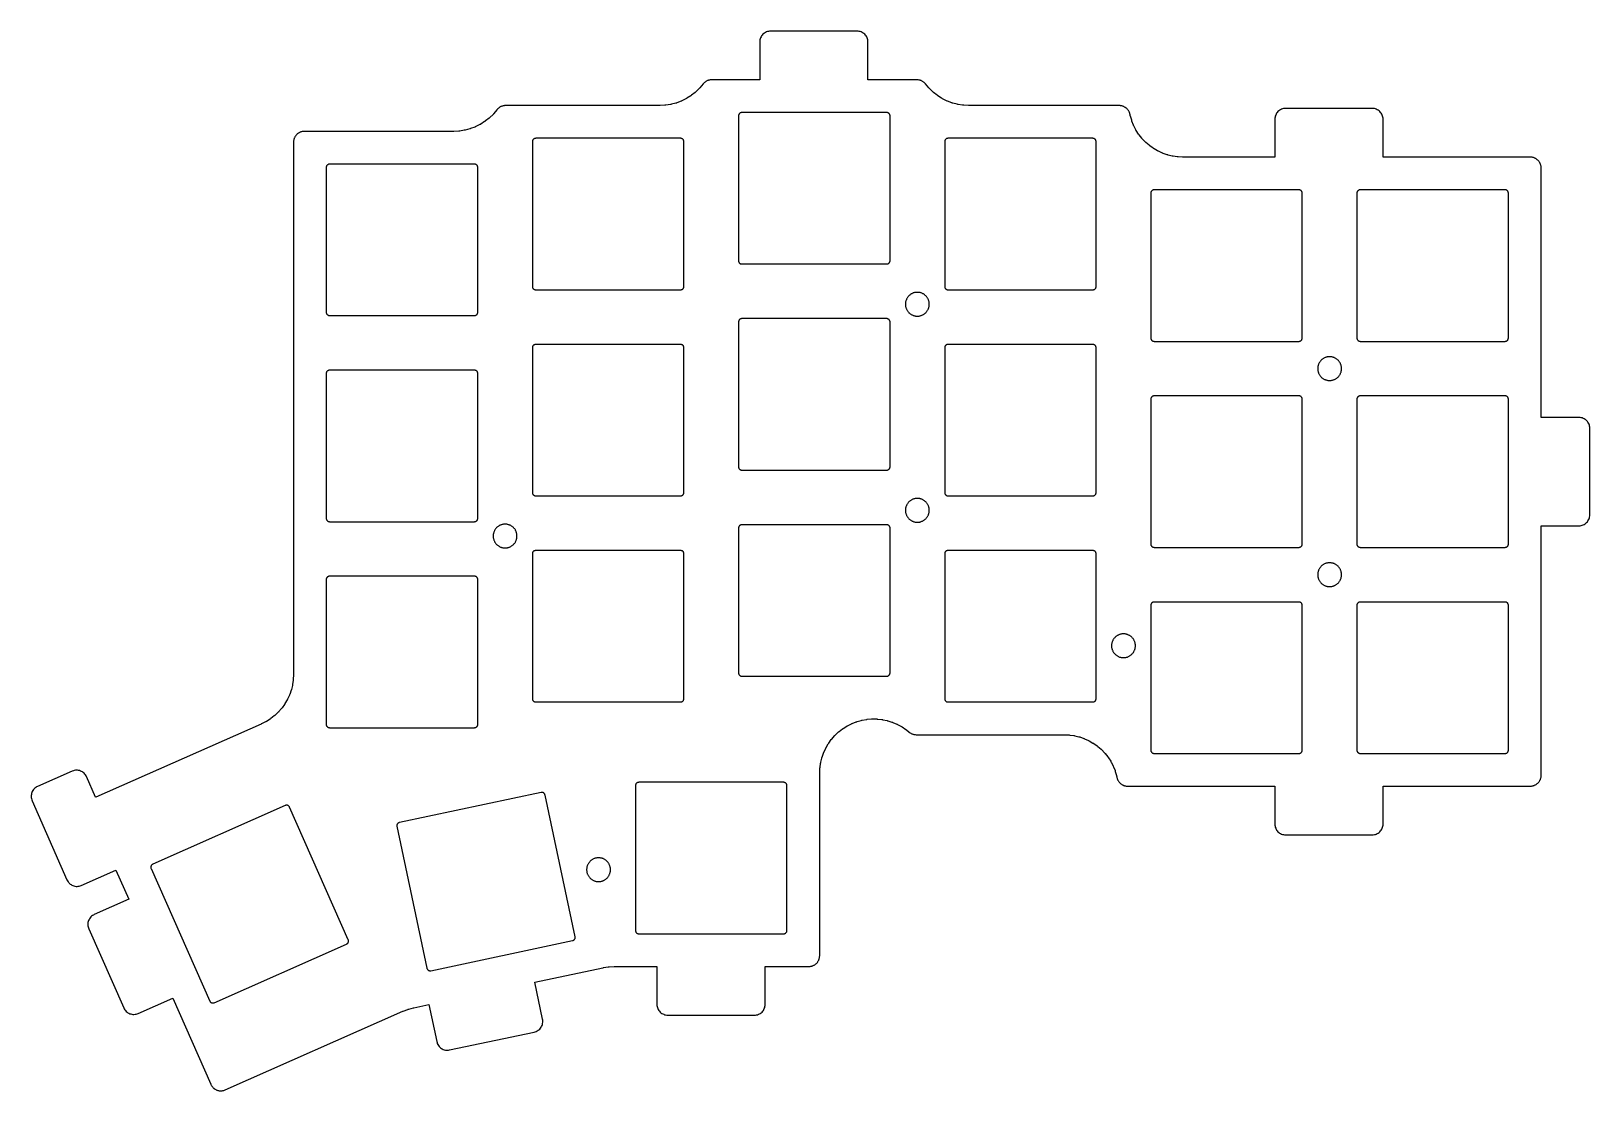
# Model space of a CAD drawing. Header units: millimetres. Extents: x 149 to 293, y -129 to -31.
import ezdxf

# ---------------------------------------------------------------- set-up
doc = ezdxf.new("R2010")
doc.units = ezdxf.units.MM
for name, color, linetype in [('OUTLINE', 1, 'Continuous'), ('STANDOFFS', 3, 'Continuous'), ('SWITCHES', 2, 'Continuous')]:
    doc.layers.add(name, color=color, linetype=linetype)

msp = doc.modelspace()

# ---------------------------------------------------------------- linework, layer by layer
at = {"layer": 'OUTLINE'}
msp.add_lwpolyline([(217.2, -31.21), (217.11, -31.23), (217.02, -31.26), (216.93, -31.31), (216.84, -31.36), (216.77, -31.41), (216.69, -31.48), (216.63, -31.55), (216.57, -31.63), (216.52, -31.72), (216.48, -31.8), (216.44, -31.9), (216.42, -31.99), (216.4, -32.09), (216.4, -32.19), (216.4, -35.69), (211.95, -35.69), (211.93, -35.69), (211.86, -35.69), (211.82, -35.7), (211.76, -35.71), (211.72, -35.71), (211.66, -35.73), (211.62, -35.74), (211.56, -35.76), (211.52, -35.78), (211.47, -35.81), (211.43, -35.83), (211.38, -35.86), (211.35, -35.89), (211.3, -35.92), (211.27, -35.95), (211.22, -35.99), (211.2, -36.02), (211.16, -36.07), (210.86, -36.43), (210.83, -36.46), (210.83, -36.47), (210.8, -36.5), (210.5, -36.79), (210.47, -36.82), (210.46, -36.82), (210.43, -36.85), (210.1, -37.11), (210.06, -37.14), (210.05, -37.14), (210.02, -37.17), (209.66, -37.39), (209.63, -37.42), (209.62, -37.42), (209.58, -37.44), (209.21, -37.63), (209.17, -37.65), (209.16, -37.65), (209.12, -37.67), (208.72, -37.82), (208.69, -37.83), (208.68, -37.83), (208.64, -37.84), (208.23, -37.95), (208.19, -37.96), (208.18, -37.96), (208.14, -37.97), (207.72, -38.04), (207.68, -38.04), (207.67, -38.04), (207.63, -38.04), (207.18, -38.07), (207.16, -38.07), (207.16, -38.07), (207.14, -38.07), (192.9, -38.07), (192.88, -38.07), (192.81, -38.07), (192.77, -38.08), (192.71, -38.09), (192.67, -38.1), (192.61, -38.11), (192.57, -38.12), (192.51, -38.15), (192.47, -38.16), (192.42, -38.19), (192.38, -38.21), (192.33, -38.24), (192.3, -38.27), (192.25, -38.31), (192.22, -38.33), (192.17, -38.38), (192.15, -38.41), (192.11, -38.45), (191.81, -38.81), (191.78, -38.84), (191.78, -38.85), (191.75, -38.88), (191.45, -39.17), (191.42, -39.2), (191.41, -39.21), (191.38, -39.23), (191.05, -39.49), (191.01, -39.52), (191, -39.53), (190.97, -39.55), (190.61, -39.78), (190.58, -39.8), (190.57, -39.8), (190.53, -39.82), (190.16, -40.01), (190.12, -40.03), (190.11, -40.03), (190.07, -40.05), (189.67, -40.2), (189.64, -40.21), (189.63, -40.21), (189.59, -40.22), (189.18, -40.33), (189.14, -40.34), (189.13, -40.34), (189.09, -40.35), (188.67, -40.42), (188.63, -40.42), (188.62, -40.42), (188.58, -40.43), (188.13, -40.45), (188.11, -40.45), (188.11, -40.45), (188.09, -40.45), (174.32, -40.45), (174.3, -40.45), (174.23, -40.45), (174.2, -40.46), (174.14, -40.47), (174.1, -40.47), (174.04, -40.49), (174, -40.5), (173.95, -40.52), (173.91, -40.53), (173.86, -40.56), (173.82, -40.58), (173.77, -40.61), (173.74, -40.63), (173.69, -40.67), (173.66, -40.69), (173.62, -40.73), (173.59, -40.76), (173.55, -40.8), (173.53, -40.83), (173.49, -40.88), (173.47, -40.91), (173.44, -40.96), (173.42, -41), (173.4, -41.05), (173.38, -41.09), (173.36, -41.14), (173.35, -41.18), (173.34, -41.24), (173.33, -41.27), (173.32, -41.33), (173.32, -41.37), (173.31, -41.44), (173.31, -41.46), (173.31, -90.64), (173.31, -90.66), (173.31, -90.66), (173.31, -90.68), (173.29, -91.1), (173.29, -91.14), (173.29, -91.15), (173.28, -91.18), (173.23, -91.57), (173.22, -91.61), (173.22, -91.62), (173.21, -91.66), (173.12, -92.04), (173.11, -92.08), (173.1, -92.09), (173.09, -92.12), (172.96, -92.5), (172.95, -92.53), (172.94, -92.54), (172.93, -92.58), (172.76, -92.93), (172.75, -92.97), (172.74, -92.98), (172.72, -93.01), (172.52, -93.35), (172.5, -93.38), (172.5, -93.39), (172.48, -93.42), (172.25, -93.74), (172.22, -93.77), (172.22, -93.78), (172.19, -93.81), (171.93, -94.11), (171.91, -94.13), (171.9, -94.14), (171.87, -94.17), (171.59, -94.44), (171.56, -94.46), (171.55, -94.47), (171.52, -94.49), (171.21, -94.73), (171.18, -94.76), (171.17, -94.76), (171.14, -94.78), (170.8, -94.99), (170.77, -95.01), (170.76, -95.02), (170.73, -95.04), (170.36, -95.22), (170.34, -95.23), (170.33, -95.23), (170.32, -95.24), (155.03, -102.01), (155.02, -102.01), (154.18, -100.1), (154.14, -100.02), (154.09, -99.93), (154.03, -99.86), (153.96, -99.79), (153.88, -99.72), (153.8, -99.66), (153.72, -99.62), (153.63, -99.58), (153.54, -99.54), (153.44, -99.52), (153.34, -99.51), (153.25, -99.51), (153.15, -99.51), (153.05, -99.53), (152.96, -99.56), (152.86, -99.59), (149.66, -101), (149.57, -101.05), (149.49, -101.1), (149.41, -101.16), (149.34, -101.23), (149.28, -101.3), (149.22, -101.38), (149.17, -101.46), (149.13, -101.55), (149.1, -101.65), (149.08, -101.74), (149.07, -101.84), (149.06, -101.94), (149.07, -102.04), (149.09, -102.13), (149.11, -102.23), (149.15, -102.32), (152.37, -109.64), (152.41, -109.73), (152.47, -109.81), (152.53, -109.89), (152.59, -109.96), (152.67, -110.03), (152.75, -110.08), (152.83, -110.13), (152.92, -110.17), (153.02, -110.2), (153.11, -110.22), (153.21, -110.24), (153.31, -110.24), (153.4, -110.23), (153.5, -110.22), (153.6, -110.19), (153.69, -110.15), (156.89, -108.75), (156.9, -108.74), (158.09, -111.43), (154.89, -112.85), (154.81, -112.89), (154.72, -112.95), (154.65, -113.01), (154.57, -113.07), (154.51, -113.15), (154.45, -113.23), (154.41, -113.31), (154.37, -113.4), (154.33, -113.5), (154.31, -113.59), (154.3, -113.69), (154.3, -113.79), (154.31, -113.89), (154.32, -113.98), (154.35, -114.08), (154.38, -114.17), (157.62, -121.48), (157.67, -121.57), (157.72, -121.66), (157.78, -121.73), (157.85, -121.8), (157.92, -121.87), (158, -121.92), (158.09, -121.97), (158.18, -122.01), (158.27, -122.04), (158.37, -122.06), (158.46, -122.08), (158.56, -122.08), (158.66, -122.07), (158.76, -122.06), (158.85, -122.03), (158.94, -121.99), (162.14, -120.58), (162.14, -120.58), (165.67, -128.54), (165.68, -128.56), (165.71, -128.62), (165.73, -128.65), (165.76, -128.7), (165.78, -128.73), (165.82, -128.78), (165.84, -128.81), (165.88, -128.85), (165.91, -128.88), (165.95, -128.92), (165.99, -128.94), (166.03, -128.98), (166.07, -129), (166.12, -129.03), (166.15, -129.04), (166.21, -129.07), (166.24, -129.08), (166.3, -129.1), (166.34, -129.11), (166.39, -129.12), (166.43, -129.13), (166.49, -129.14), (166.53, -129.14), (166.59, -129.14), (166.63, -129.14), (166.69, -129.14), (166.73, -129.13), (166.78, -129.12), (166.82, -129.11), (166.88, -129.1), (166.92, -129.09), (166.98, -129.06), (167, -129.05), (183.4, -121.79), (183.42, -121.78), (183.43, -121.78), (183.45, -121.77), (183.87, -121.61), (183.91, -121.6), (183.92, -121.6), (183.96, -121.58), (184.39, -121.47), (184.41, -121.46), (184.42, -121.46), (184.44, -121.46), (185.82, -121.16), (186.54, -124.59), (186.57, -124.68), (186.6, -124.78), (186.64, -124.86), (186.7, -124.95), (186.76, -125.03), (186.82, -125.1), (186.9, -125.16), (186.98, -125.22), (187.06, -125.27), (187.15, -125.31), (187.24, -125.34), (187.34, -125.37), (187.43, -125.38), (187.53, -125.38), (187.63, -125.38), (187.73, -125.36), (195.55, -123.71), (195.65, -123.68), (195.74, -123.65), (195.83, -123.6), (195.91, -123.55), (195.99, -123.49), (196.06, -123.43), (196.13, -123.35), (196.19, -123.27), (196.24, -123.19), (196.28, -123.1), (196.31, -123.01), (196.33, -122.91), (196.34, -122.81), (196.35, -122.72), (196.34, -122.62), (196.33, -122.52), (195.6, -119.1), (201.91, -117.76), (201.93, -117.76), (201.93, -117.76), (201.95, -117.75), (202.4, -117.68), (202.44, -117.68), (202.45, -117.68), (202.49, -117.67), (202.94, -117.65), (202.96, -117.65), (202.97, -117.65), (202.99, -117.65), (206.9, -117.65), (206.9, -121.15), (206.9, -121.25), (206.92, -121.35), (206.94, -121.44), (206.98, -121.53), (207.02, -121.62), (207.07, -121.71), (207.13, -121.78), (207.19, -121.86), (207.27, -121.92), (207.34, -121.98), (207.43, -122.03), (207.52, -122.07), (207.61, -122.11), (207.7, -122.13), (207.8, -122.15), (207.9, -122.15), (215.9, -122.15), (216, -122.15), (216.1, -122.13), (216.19, -122.11), (216.28, -122.07), (216.37, -122.03), (216.46, -121.98), (216.53, -121.92), (216.61, -121.86), (216.67, -121.78), (216.73, -121.71), (216.78, -121.62), (216.82, -121.53), (216.86, -121.44), (216.88, -121.35), (216.9, -121.25), (216.9, -121.15), (216.9, -117.65), (220.93, -117.65), (220.95, -117.65), (221.02, -117.65), (221.05, -117.64), (221.11, -117.63), (221.15, -117.63), (221.21, -117.61), (221.25, -117.6), (221.3, -117.58), (221.34, -117.57), (221.39, -117.54), (221.43, -117.52), (221.48, -117.49), (221.51, -117.47), (221.56, -117.43), (221.59, -117.41), (221.63, -117.37), (221.66, -117.34), (221.7, -117.3), (221.72, -117.27), (221.76, -117.22), (221.78, -117.19), (221.81, -117.14), (221.83, -117.1), (221.85, -117.05), (221.87, -117.01), (221.89, -116.96), (221.9, -116.92), (221.91, -116.86), (221.92, -116.83), (221.93, -116.77), (221.93, -116.73), (221.94, -116.66), (221.94, -116.64), (221.94, -99.79), (221.94, -99.77), (221.94, -99.76), (221.94, -99.74), (221.96, -99.33), (221.96, -99.29), (221.96, -99.28), (221.97, -99.24), (222.02, -98.85), (222.03, -98.81), (222.03, -98.8), (222.04, -98.77), (222.13, -98.38), (222.14, -98.35), (222.15, -98.34), (222.16, -98.3), (222.29, -97.93), (222.3, -97.89), (222.31, -97.88), (222.32, -97.85), (222.49, -97.49), (222.5, -97.46), (222.51, -97.45), (222.53, -97.41), (222.72, -97.07), (222.74, -97.04), (222.75, -97.03), (222.77, -97), (223, -96.68), (223.03, -96.65), (223.03, -96.64), (223.06, -96.62), (223.32, -96.32), (223.34, -96.29), (223.35, -96.28), (223.38, -96.26), (223.66, -95.99), (223.69, -95.96), (223.7, -95.96), (223.73, -95.93), (224.04, -95.69), (224.07, -95.67), (224.08, -95.66), (224.11, -95.64), (224.45, -95.43), (224.48, -95.41), (224.49, -95.41), (224.52, -95.39), (224.87, -95.21), (224.91, -95.2), (224.92, -95.19), (224.95, -95.18), (225.32, -95.04), (225.36, -95.02), (225.36, -95.02), (225.4, -95.01), (225.78, -94.9), (225.82, -94.89), (225.83, -94.89), (225.86, -94.88), (226.25, -94.81), (226.29, -94.81), (226.3, -94.81), (226.34, -94.8), (226.73, -94.77), (226.77, -94.77), (226.78, -94.77), (226.82, -94.77), (227.21, -94.77), (227.25, -94.77), (227.26, -94.78), (227.3, -94.78), (227.69, -94.82), (227.73, -94.83), (227.74, -94.83), (227.77, -94.84), (228.16, -94.92), (228.2, -94.93), (228.21, -94.93), (228.24, -94.94), (228.62, -95.06), (228.66, -95.07), (228.66, -95.07), (228.7, -95.09), (229.06, -95.24), (229.1, -95.26), (229.11, -95.26), (229.14, -95.28), (229.49, -95.47), (229.52, -95.48), (229.53, -95.49), (229.56, -95.51), (229.89, -95.73), (229.92, -95.75), (229.93, -95.76), (229.96, -95.78), (230.21, -95.98), (230.22, -96), (230.28, -96.04), (230.31, -96.06), (230.36, -96.09), (230.39, -96.11), (230.45, -96.13), (230.48, -96.15), (230.54, -96.17), (230.58, -96.18), (230.63, -96.19), (230.67, -96.2), (230.73, -96.21), (230.77, -96.21), (230.84, -96.22), (230.86, -96.22), (244.5, -96.22), (244.52, -96.22), (244.53, -96.22), (244.55, -96.22), (244.96, -96.24), (244.99, -96.24), (245, -96.24), (245.04, -96.25), (245.43, -96.3), (245.46, -96.31), (245.47, -96.31), (245.51, -96.32), (245.89, -96.41), (245.93, -96.42), (245.94, -96.42), (245.97, -96.43), (246.34, -96.56), (246.38, -96.58), (246.38, -96.58), (246.42, -96.59), (246.77, -96.76), (246.81, -96.77), (246.82, -96.78), (246.85, -96.79), (247.19, -96.99), (247.22, -97.01), (247.23, -97.01), (247.26, -97.04), (247.58, -97.26), (247.61, -97.28), (247.62, -97.29), (247.64, -97.31), (247.94, -97.57), (247.97, -97.6), (247.97, -97.6), (248, -97.63), (248.27, -97.91), (248.3, -97.94), (248.3, -97.95), (248.33, -97.97), (248.57, -98.28), (248.59, -98.31), (248.6, -98.32), (248.62, -98.35), (248.83, -98.68), (248.85, -98.71), (248.85, -98.72), (248.87, -98.75), (249.05, -99.1), (249.07, -99.13), (249.07, -99.14), (249.09, -99.18), (249.23, -99.54), (249.24, -99.57), (249.25, -99.58), (249.26, -99.62), (249.37, -99.99), (249.38, -100.03), (249.38, -100.04), (249.39, -100.08), (249.41, -100.16), (249.41, -100.18), (249.43, -100.25), (249.44, -100.29), (249.46, -100.34), (249.47, -100.38), (249.5, -100.43), (249.52, -100.47), (249.55, -100.52), (249.57, -100.55), (249.6, -100.6), (249.63, -100.63), (249.67, -100.67), (249.7, -100.7), (249.74, -100.74), (249.77, -100.76), (249.82, -100.8), (249.85, -100.82), (249.9, -100.85), (249.94, -100.87), (249.99, -100.9), (250.02, -100.91), (250.08, -100.93), (250.12, -100.94), (250.18, -100.96), (250.21, -100.96), (250.27, -100.97), (250.31, -100.98), (250.38, -100.98), (250.4, -100.98), (264, -100.98), (264, -104.48), (264, -104.58), (264.02, -104.68), (264.04, -104.77), (264.08, -104.86), (264.12, -104.95), (264.17, -105.04), (264.23, -105.12), (264.29, -105.19), (264.37, -105.25), (264.44, -105.31), (264.53, -105.36), (264.62, -105.41), (264.71, -105.44), (264.8, -105.46), (264.9, -105.48), (265, -105.48), (273, -105.48), (273.1, -105.48), (273.2, -105.46), (273.29, -105.44), (273.38, -105.41), (273.47, -105.36), (273.56, -105.31), (273.63, -105.25), (273.71, -105.19), (273.77, -105.12), (273.83, -105.04), (273.88, -104.95), (273.92, -104.86), (273.96, -104.77), (273.98, -104.68), (274, -104.58), (274, -104.48), (274, -100.98), (287.6, -100.98), (287.62, -100.98), (287.69, -100.98), (287.73, -100.97), (287.79, -100.96), (287.83, -100.96), (287.88, -100.94), (287.92, -100.93), (287.98, -100.91), (288.01, -100.9), (288.07, -100.87), (288.1, -100.85), (288.15, -100.82), (288.18, -100.8), (288.23, -100.77), (288.26, -100.74), (288.31, -100.7), (288.33, -100.67), (288.37, -100.63), (288.4, -100.6), (288.43, -100.55), (288.45, -100.52), (288.48, -100.47), (288.5, -100.43), (288.53, -100.38), (288.54, -100.35), (288.56, -100.29), (288.57, -100.25), (288.59, -100.2), (288.6, -100.16), (288.6, -100.1), (288.61, -100.06), (288.61, -99.99), (288.61, -99.97), (288.61, -76.9), (292.11, -76.9), (292.21, -76.9), (292.31, -76.88), (292.4, -76.86), (292.5, -76.82), (292.58, -76.78), (292.67, -76.73), (292.75, -76.67), (292.82, -76.61), (292.89, -76.53), (292.94, -76.46), (292.99, -76.37), (293.04, -76.28), (293.07, -76.19), (293.09, -76.1), (293.11, -76), (293.11, -75.9), (293.11, -67.9), (293.11, -67.8), (293.09, -67.7), (293.07, -67.61), (293.04, -67.52), (292.99, -67.43), (292.94, -67.34), (292.89, -67.27), (292.82, -67.19), (292.75, -67.13), (292.67, -67.07), (292.58, -67.02), (292.5, -66.98), (292.4, -66.94), (292.31, -66.92), (292.21, -66.9), (292.11, -66.9), (288.61, -66.9), (288.61, -43.84), (288.61, -43.82), (288.61, -43.75), (288.6, -43.71), (288.6, -43.66), (288.59, -43.62), (288.57, -43.56), (288.56, -43.52), (288.54, -43.47), (288.53, -43.43), (288.5, -43.38), (288.48, -43.34), (288.45, -43.29), (288.43, -43.26), (288.4, -43.21), (288.37, -43.18), (288.33, -43.14), (288.31, -43.11), (288.26, -43.07), (288.23, -43.05), (288.18, -43.01), (288.15, -42.99), (288.1, -42.96), (288.07, -42.94), (288.01, -42.92), (287.98, -42.9), (287.92, -42.88), (287.88, -42.87), (287.83, -42.86), (287.79, -42.85), (287.73, -42.84), (287.69, -42.84), (287.62, -42.83), (287.6, -42.83), (274, -42.83), (274, -39.33), (274, -39.23), (273.98, -39.14), (273.96, -39.04), (273.92, -38.95), (273.88, -38.86), (273.83, -38.78), (273.77, -38.7), (273.71, -38.62), (273.63, -38.56), (273.56, -38.5), (273.47, -38.45), (273.38, -38.41), (273.29, -38.37), (273.2, -38.35), (273.1, -38.34), (273, -38.33), (265, -38.33), (264.9, -38.34), (264.8, -38.35), (264.71, -38.37), (264.62, -38.41), (264.53, -38.45), (264.44, -38.5), (264.37, -38.56), (264.29, -38.62), (264.23, -38.7), (264.17, -38.78), (264.12, -38.86), (264.08, -38.95), (264.04, -39.04), (264.02, -39.14), (264, -39.23), (264, -39.33), (264, -42.83), (255.52, -42.83), (255.5, -42.83), (255.5, -42.83), (255.48, -42.83), (255.07, -42.81), (255.03, -42.81), (255.02, -42.81), (254.98, -42.8), (254.6, -42.75), (254.56, -42.74), (254.55, -42.74), (254.51, -42.73), (254.14, -42.64), (254.1, -42.63), (254.09, -42.63), (254.05, -42.62), (253.68, -42.49), (253.65, -42.47), (253.64, -42.47), (253.61, -42.46), (253.25, -42.29), (253.22, -42.28), (253.21, -42.27), (253.17, -42.26), (252.84, -42.06), (252.8, -42.04), (252.8, -42.04), (252.77, -42.01), (252.45, -41.79), (252.42, -41.77), (252.41, -41.76), (252.38, -41.74), (252.09, -41.48), (252.06, -41.45), (252.05, -41.45), (252.02, -41.42), (251.75, -41.14), (251.73, -41.11), (251.72, -41.1), (251.7, -41.08), (251.46, -40.77), (251.43, -40.74), (251.43, -40.73), (251.41, -40.7), (251.2, -40.37), (251.18, -40.34), (251.17, -40.33), (251.15, -40.3), (250.97, -39.95), (250.96, -39.92), (250.95, -39.91), (250.94, -39.87), (250.79, -39.51), (250.78, -39.48), (250.78, -39.47), (250.77, -39.43), (250.66, -39.06), (250.65, -39.02), (250.64, -39.01), (250.64, -38.97), (250.62, -38.89), (250.61, -38.87), (250.6, -38.8), (250.59, -38.76), (250.57, -38.71), (250.55, -38.67), (250.53, -38.62), (250.51, -38.58), (250.48, -38.53), (250.46, -38.5), (250.42, -38.45), (250.4, -38.42), (250.36, -38.38), (250.33, -38.35), (250.29, -38.31), (250.26, -38.29), (250.21, -38.25), (250.18, -38.23), (250.12, -38.2), (250.09, -38.18), (250.04, -38.15), (250, -38.14), (249.94, -38.12), (249.91, -38.11), (249.85, -38.09), (249.81, -38.09), (249.75, -38.08), (249.71, -38.07), (249.64, -38.07), (249.62, -38.07), (235.74, -38.07), (235.72, -38.07), (235.71, -38.07), (235.69, -38.07), (235.25, -38.04), (235.21, -38.04), (235.2, -38.04), (235.15, -38.04), (234.74, -37.97), (234.7, -37.96), (234.69, -37.96), (234.65, -37.95), (234.24, -37.84), (234.2, -37.83), (234.19, -37.83), (234.15, -37.82), (233.75, -37.67), (233.72, -37.65), (233.71, -37.65), (233.67, -37.63), (233.29, -37.44), (233.26, -37.42), (233.25, -37.42), (233.21, -37.39), (232.86, -37.17), (232.82, -37.14), (232.81, -37.14), (232.78, -37.11), (232.45, -36.85), (232.42, -36.82), (232.41, -36.82), (232.38, -36.79), (232.08, -36.5), (232.05, -36.47), (232.04, -36.46), (232.01, -36.43), (231.71, -36.07), (231.68, -36.02), (231.65, -35.99), (231.61, -35.95), (231.58, -35.92), (231.53, -35.89), (231.49, -35.86), (231.44, -35.83), (231.41, -35.81), (231.35, -35.78), (231.31, -35.76), (231.25, -35.74), (231.22, -35.73), (231.16, -35.71), (231.12, -35.71), (231.05, -35.7), (231.01, -35.69), (230.94, -35.69), (230.92, -35.69), (226.4, -35.69), (226.4, -32.19), (226.4, -32.09), (226.38, -31.99), (226.36, -31.9), (226.32, -31.8), (226.28, -31.72), (226.23, -31.63), (226.17, -31.55), (226.11, -31.48), (226.03, -31.41), (225.96, -31.36), (225.87, -31.31), (225.78, -31.26), (225.69, -31.23), (225.6, -31.21), (225.5, -31.19), (225.4, -31.19), (217.4, -31.19), (217.3, -31.19), (217.2, -31.21)], close=True, dxfattribs=at)
at = {"layer": 'STANDOFFS'}
for points in [[(232.06, -56.43), (232.06, -56.37), (232.06, -56.32), (232.05, -56.27), (232.04, -56.21), (232.03, -56.16), (232.02, -56.11), (232, -56.06), (231.98, -56.01), (231.96, -55.96), (231.93, -55.91), (231.91, -55.86), (231.88, -55.82), (231.85, -55.77), (231.81, -55.73), (231.78, -55.69), (231.74, -55.65), (231.7, -55.61), (231.66, -55.58), (231.62, -55.54), (231.57, -55.51), (231.53, -55.48), (231.48, -55.46), (231.43, -55.43), (231.38, -55.41), (231.33, -55.39), (231.28, -55.38), (231.23, -55.36), (231.18, -55.35), (231.12, -55.34), (231.07, -55.33), (231.02, -55.33), (230.96, -55.33), (230.91, -55.33), (230.85, -55.33), (230.8, -55.34), (230.75, -55.35), (230.7, -55.36), (230.64, -55.38), (230.59, -55.39), (230.54, -55.41), (230.49, -55.43), (230.44, -55.46), (230.4, -55.48), (230.35, -55.51), (230.31, -55.54), (230.26, -55.58), (230.22, -55.61), (230.18, -55.65), (230.15, -55.69), (230.11, -55.73), (230.08, -55.77), (230.05, -55.82), (230.02, -55.86), (229.99, -55.91), (229.97, -55.96), (229.95, -56.01), (229.93, -56.06), (229.91, -56.11), (229.9, -56.16), (229.88, -56.21), (229.87, -56.27), (229.87, -56.32), (229.86, -56.37), (229.86, -56.43), (229.86, -56.48), (229.87, -56.54), (229.87, -56.59), (229.88, -56.64), (229.9, -56.7), (229.91, -56.75), (229.93, -56.8), (229.95, -56.85), (229.97, -56.9), (229.99, -56.95), (230.02, -56.99), (230.05, -57.04), (230.08, -57.08), (230.11, -57.13), (230.15, -57.17), (230.18, -57.21), (230.22, -57.24), (230.26, -57.28), (230.31, -57.31), (230.35, -57.34), (230.4, -57.37), (230.44, -57.4), (230.49, -57.42), (230.54, -57.44), (230.59, -57.46), (230.64, -57.48), (230.7, -57.5), (230.75, -57.51), (230.8, -57.52), (230.85, -57.52), (230.91, -57.53), (230.96, -57.53), (231.02, -57.53), (231.07, -57.52), (231.12, -57.52), (231.18, -57.51), (231.23, -57.5), (231.28, -57.48), (231.33, -57.46), (231.38, -57.44), (231.43, -57.42), (231.48, -57.4), (231.53, -57.37), (231.57, -57.34), (231.62, -57.31), (231.66, -57.28), (231.7, -57.24), (231.74, -57.21), (231.78, -57.17), (231.81, -57.13), (231.85, -57.08), (231.88, -57.04), (231.91, -56.99), (231.93, -56.95), (231.96, -56.9), (231.98, -56.85), (232, -56.8), (232.02, -56.75), (232.03, -56.7), (232.04, -56.64), (232.05, -56.59), (232.06, -56.54), (232.06, -56.48), (232.06, -56.43)], [(270.16, -62.38), (270.16, -62.33), (270.16, -62.27), (270.15, -62.22), (270.14, -62.17), (270.13, -62.11), (270.12, -62.06), (270.1, -62.01), (270.08, -61.96), (270.06, -61.91), (270.03, -61.86), (270.01, -61.82), (269.98, -61.77), (269.95, -61.73), (269.91, -61.68), (269.88, -61.64), (269.84, -61.6), (269.8, -61.57), (269.76, -61.53), (269.72, -61.5), (269.67, -61.47), (269.63, -61.44), (269.58, -61.41), (269.53, -61.39), (269.48, -61.36), (269.43, -61.35), (269.38, -61.33), (269.33, -61.31), (269.28, -61.3), (269.22, -61.29), (269.17, -61.29), (269.12, -61.28), (269.06, -61.28), (269.01, -61.28), (268.95, -61.29), (268.9, -61.29), (268.85, -61.3), (268.8, -61.31), (268.74, -61.33), (268.69, -61.35), (268.64, -61.36), (268.59, -61.39), (268.54, -61.41), (268.5, -61.44), (268.45, -61.47), (268.41, -61.5), (268.36, -61.53), (268.32, -61.57), (268.28, -61.6), (268.25, -61.64), (268.21, -61.68), (268.18, -61.73), (268.15, -61.77), (268.12, -61.82), (268.09, -61.86), (268.07, -61.91), (268.05, -61.96), (268.03, -62.01), (268.01, -62.06), (268, -62.11), (267.98, -62.17), (267.97, -62.22), (267.97, -62.27), (267.96, -62.33), (267.96, -62.38), (267.96, -62.44), (267.97, -62.49), (267.97, -62.54), (267.98, -62.6), (268, -62.65), (268.01, -62.7), (268.03, -62.75), (268.05, -62.8), (268.07, -62.85), (268.09, -62.9), (268.12, -62.95), (268.15, -62.99), (268.18, -63.04), (268.21, -63.08), (268.25, -63.12), (268.28, -63.16), (268.32, -63.2), (268.36, -63.23), (268.41, -63.26), (268.45, -63.3), (268.5, -63.32), (268.54, -63.35), (268.59, -63.38), (268.64, -63.4), (268.69, -63.42), (268.74, -63.43), (268.8, -63.45), (268.85, -63.46), (268.9, -63.47), (268.95, -63.48), (269.01, -63.48), (269.06, -63.48), (269.12, -63.48), (269.17, -63.48), (269.22, -63.47), (269.28, -63.46), (269.33, -63.45), (269.38, -63.43), (269.43, -63.42), (269.48, -63.4), (269.53, -63.38), (269.58, -63.35), (269.63, -63.32), (269.67, -63.3), (269.72, -63.26), (269.76, -63.23), (269.8, -63.2), (269.84, -63.16), (269.88, -63.12), (269.91, -63.08), (269.95, -63.04), (269.98, -62.99), (270.01, -62.95), (270.03, -62.9), (270.06, -62.85), (270.08, -62.8), (270.1, -62.75), (270.12, -62.7), (270.13, -62.65), (270.14, -62.6), (270.15, -62.54), (270.16, -62.49), (270.16, -62.44), (270.16, -62.38)], [(232.06, -75.48), (232.06, -75.42), (232.06, -75.37), (232.05, -75.32), (232.04, -75.26), (232.03, -75.21), (232.02, -75.16), (232, -75.11), (231.98, -75.06), (231.96, -75.01), (231.93, -74.96), (231.91, -74.91), (231.88, -74.87), (231.85, -74.82), (231.81, -74.78), (231.78, -74.74), (231.74, -74.7), (231.7, -74.66), (231.66, -74.63), (231.62, -74.59), (231.57, -74.56), (231.53, -74.53), (231.48, -74.51), (231.43, -74.48), (231.38, -74.46), (231.33, -74.44), (231.28, -74.43), (231.23, -74.41), (231.18, -74.4), (231.12, -74.39), (231.07, -74.38), (231.02, -74.38), (230.96, -74.38), (230.91, -74.38), (230.85, -74.38), (230.8, -74.39), (230.75, -74.4), (230.7, -74.41), (230.64, -74.43), (230.59, -74.44), (230.54, -74.46), (230.49, -74.48), (230.44, -74.51), (230.4, -74.53), (230.35, -74.56), (230.31, -74.59), (230.26, -74.63), (230.22, -74.66), (230.18, -74.7), (230.15, -74.74), (230.11, -74.78), (230.08, -74.82), (230.05, -74.87), (230.02, -74.91), (229.99, -74.96), (229.97, -75.01), (229.95, -75.06), (229.93, -75.11), (229.91, -75.16), (229.9, -75.21), (229.88, -75.26), (229.87, -75.32), (229.87, -75.37), (229.86, -75.42), (229.86, -75.48), (229.86, -75.53), (229.87, -75.59), (229.87, -75.64), (229.88, -75.69), (229.9, -75.75), (229.91, -75.8), (229.93, -75.85), (229.95, -75.9), (229.97, -75.95), (229.99, -76), (230.02, -76.04), (230.05, -76.09), (230.08, -76.13), (230.11, -76.18), (230.15, -76.22), (230.18, -76.26), (230.22, -76.29), (230.26, -76.33), (230.31, -76.36), (230.35, -76.39), (230.4, -76.42), (230.44, -76.45), (230.49, -76.47), (230.54, -76.49), (230.59, -76.51), (230.64, -76.53), (230.7, -76.55), (230.75, -76.56), (230.8, -76.57), (230.85, -76.57), (230.91, -76.58), (230.96, -76.58), (231.02, -76.58), (231.07, -76.57), (231.12, -76.57), (231.18, -76.56), (231.23, -76.55), (231.28, -76.53), (231.33, -76.51), (231.38, -76.49), (231.43, -76.47), (231.48, -76.45), (231.53, -76.42), (231.57, -76.39), (231.62, -76.36), (231.66, -76.33), (231.7, -76.29), (231.74, -76.26), (231.78, -76.22), (231.81, -76.18), (231.85, -76.13), (231.88, -76.09), (231.91, -76.04), (231.93, -76), (231.96, -75.95), (231.98, -75.9), (232, -75.85), (232.02, -75.8), (232.03, -75.75), (232.04, -75.69), (232.05, -75.64), (232.06, -75.59), (232.06, -75.53), (232.06, -75.48)], [(193.96, -77.86), (193.96, -77.81), (193.96, -77.75), (193.95, -77.7), (193.94, -77.64), (193.93, -77.59), (193.92, -77.54), (193.9, -77.49), (193.88, -77.44), (193.86, -77.39), (193.83, -77.34), (193.81, -77.29), (193.78, -77.25), (193.75, -77.2), (193.71, -77.16), (193.68, -77.12), (193.64, -77.08), (193.6, -77.04), (193.56, -77.01), (193.52, -76.98), (193.47, -76.94), (193.43, -76.92), (193.38, -76.89), (193.33, -76.86), (193.28, -76.84), (193.23, -76.82), (193.18, -76.81), (193.13, -76.79), (193.08, -76.78), (193.02, -76.77), (192.97, -76.76), (192.92, -76.76), (192.86, -76.76), (192.81, -76.76), (192.75, -76.76), (192.7, -76.77), (192.65, -76.78), (192.6, -76.79), (192.54, -76.81), (192.49, -76.82), (192.44, -76.84), (192.39, -76.86), (192.34, -76.89), (192.3, -76.92), (192.25, -76.94), (192.21, -76.98), (192.16, -77.01), (192.12, -77.04), (192.08, -77.08), (192.05, -77.12), (192.01, -77.16), (191.98, -77.2), (191.95, -77.25), (191.92, -77.29), (191.89, -77.34), (191.87, -77.39), (191.85, -77.44), (191.83, -77.49), (191.81, -77.54), (191.8, -77.59), (191.78, -77.64), (191.77, -77.7), (191.77, -77.75), (191.76, -77.81), (191.76, -77.86), (191.76, -77.91), (191.77, -77.97), (191.77, -78.02), (191.78, -78.07), (191.8, -78.13), (191.81, -78.18), (191.83, -78.23), (191.85, -78.28), (191.87, -78.33), (191.89, -78.38), (191.92, -78.42), (191.95, -78.47), (191.98, -78.51), (192.01, -78.56), (192.05, -78.6), (192.08, -78.64), (192.12, -78.67), (192.16, -78.71), (192.21, -78.74), (192.25, -78.77), (192.3, -78.8), (192.34, -78.83), (192.39, -78.85), (192.44, -78.88), (192.49, -78.9), (192.54, -78.91), (192.6, -78.93), (192.65, -78.94), (192.7, -78.95), (192.75, -78.95), (192.81, -78.96), (192.86, -78.96), (192.92, -78.96), (192.97, -78.95), (193.02, -78.95), (193.08, -78.94), (193.13, -78.93), (193.18, -78.91), (193.23, -78.9), (193.28, -78.88), (193.33, -78.85), (193.38, -78.83), (193.43, -78.8), (193.47, -78.77), (193.52, -78.74), (193.56, -78.71), (193.6, -78.67), (193.64, -78.64), (193.68, -78.6), (193.71, -78.56), (193.75, -78.51), (193.78, -78.47), (193.81, -78.42), (193.83, -78.38), (193.86, -78.33), (193.88, -78.28), (193.9, -78.23), (193.92, -78.18), (193.93, -78.13), (193.94, -78.07), (193.95, -78.02), (193.96, -77.97), (193.96, -77.91), (193.96, -77.86)], [(270.16, -81.43), (270.16, -81.38), (270.16, -81.32), (270.15, -81.27), (270.14, -81.22), (270.13, -81.16), (270.12, -81.11), (270.1, -81.06), (270.08, -81.01), (270.06, -80.96), (270.03, -80.91), (270.01, -80.87), (269.98, -80.82), (269.95, -80.78), (269.91, -80.73), (269.88, -80.69), (269.84, -80.65), (269.8, -80.62), (269.76, -80.58), (269.72, -80.55), (269.67, -80.52), (269.63, -80.49), (269.58, -80.46), (269.53, -80.44), (269.48, -80.41), (269.43, -80.4), (269.38, -80.38), (269.33, -80.36), (269.28, -80.35), (269.22, -80.34), (269.17, -80.34), (269.12, -80.33), (269.06, -80.33), (269.01, -80.33), (268.95, -80.34), (268.9, -80.34), (268.85, -80.35), (268.8, -80.36), (268.74, -80.38), (268.69, -80.4), (268.64, -80.41), (268.59, -80.44), (268.54, -80.46), (268.5, -80.49), (268.45, -80.52), (268.41, -80.55), (268.36, -80.58), (268.32, -80.62), (268.28, -80.65), (268.25, -80.69), (268.21, -80.73), (268.18, -80.78), (268.15, -80.82), (268.12, -80.87), (268.09, -80.91), (268.07, -80.96), (268.05, -81.01), (268.03, -81.06), (268.01, -81.11), (268, -81.16), (267.98, -81.22), (267.97, -81.27), (267.97, -81.32), (267.96, -81.38), (267.96, -81.43), (267.96, -81.49), (267.97, -81.54), (267.97, -81.59), (267.98, -81.65), (268, -81.7), (268.01, -81.75), (268.03, -81.8), (268.05, -81.85), (268.07, -81.9), (268.09, -81.95), (268.12, -82), (268.15, -82.04), (268.18, -82.09), (268.21, -82.13), (268.25, -82.17), (268.28, -82.21), (268.32, -82.25), (268.36, -82.28), (268.41, -82.31), (268.45, -82.35), (268.5, -82.37), (268.54, -82.4), (268.59, -82.43), (268.64, -82.45), (268.69, -82.47), (268.74, -82.48), (268.8, -82.5), (268.85, -82.51), (268.9, -82.52), (268.95, -82.53), (269.01, -82.53), (269.06, -82.53), (269.12, -82.53), (269.17, -82.53), (269.22, -82.52), (269.28, -82.51), (269.33, -82.5), (269.38, -82.48), (269.43, -82.47), (269.48, -82.45), (269.53, -82.43), (269.58, -82.4), (269.63, -82.37), (269.67, -82.35), (269.72, -82.31), (269.76, -82.28), (269.8, -82.25), (269.84, -82.21), (269.88, -82.17), (269.91, -82.13), (269.95, -82.09), (269.98, -82.04), (270.01, -82), (270.03, -81.95), (270.06, -81.9), (270.08, -81.85), (270.1, -81.8), (270.12, -81.75), (270.13, -81.7), (270.14, -81.65), (270.15, -81.59), (270.16, -81.54), (270.16, -81.49), (270.16, -81.43)], [(251.11, -88), (251.11, -87.95), (251.11, -87.89), (251.1, -87.84), (251.09, -87.79), (251.08, -87.73), (251.07, -87.68), (251.05, -87.63), (251.03, -87.58), (251.01, -87.53), (250.98, -87.48), (250.96, -87.43), (250.93, -87.39), (250.9, -87.34), (250.86, -87.3), (250.83, -87.26), (250.79, -87.22), (250.75, -87.18), (250.71, -87.15), (250.67, -87.12), (250.62, -87.09), (250.58, -87.06), (250.53, -87.03), (250.48, -87.01), (250.43, -86.98), (250.38, -86.96), (250.33, -86.95), (250.28, -86.93), (250.23, -86.92), (250.17, -86.91), (250.12, -86.91), (250.07, -86.9), (250.01, -86.9), (249.96, -86.9), (249.9, -86.91), (249.85, -86.91), (249.8, -86.92), (249.75, -86.93), (249.69, -86.95), (249.64, -86.96), (249.59, -86.98), (249.54, -87.01), (249.49, -87.03), (249.45, -87.06), (249.4, -87.09), (249.36, -87.12), (249.31, -87.15), (249.27, -87.18), (249.23, -87.22), (249.2, -87.26), (249.16, -87.3), (249.13, -87.34), (249.1, -87.39), (249.07, -87.43), (249.04, -87.48), (249.02, -87.53), (249, -87.58), (248.98, -87.63), (248.96, -87.68), (248.95, -87.73), (248.93, -87.79), (248.92, -87.84), (248.92, -87.89), (248.91, -87.95), (248.91, -88), (248.91, -88.05), (248.92, -88.11), (248.92, -88.16), (248.93, -88.21), (248.95, -88.27), (248.96, -88.32), (248.98, -88.37), (249, -88.42), (249.02, -88.47), (249.04, -88.52), (249.07, -88.57), (249.1, -88.61), (249.13, -88.66), (249.16, -88.7), (249.2, -88.74), (249.23, -88.78), (249.27, -88.82), (249.31, -88.85), (249.36, -88.88), (249.4, -88.91), (249.45, -88.94), (249.49, -88.97), (249.54, -88.99), (249.59, -89.02), (249.64, -89.04), (249.69, -89.05), (249.75, -89.07), (249.8, -89.08), (249.85, -89.09), (249.9, -89.09), (249.96, -89.1), (250.01, -89.1), (250.07, -89.1), (250.12, -89.09), (250.17, -89.09), (250.23, -89.08), (250.28, -89.07), (250.33, -89.05), (250.38, -89.04), (250.43, -89.02), (250.48, -88.99), (250.53, -88.97), (250.58, -88.94), (250.62, -88.91), (250.67, -88.88), (250.71, -88.85), (250.75, -88.82), (250.79, -88.78), (250.83, -88.74), (250.86, -88.7), (250.9, -88.66), (250.93, -88.61), (250.96, -88.57), (250.98, -88.52), (251.01, -88.47), (251.03, -88.42), (251.05, -88.37), (251.07, -88.32), (251.08, -88.27), (251.09, -88.21), (251.1, -88.16), (251.11, -88.11), (251.11, -88.05), (251.11, -88)], [(202.6, -108.7), (202.6, -108.65), (202.59, -108.59), (202.59, -108.54), (202.58, -108.49), (202.57, -108.43), (202.55, -108.38), (202.54, -108.33), (202.52, -108.28), (202.49, -108.23), (202.47, -108.18), (202.44, -108.13), (202.41, -108.09), (202.38, -108.04), (202.35, -108), (202.32, -107.96), (202.28, -107.92), (202.24, -107.88), (202.2, -107.85), (202.16, -107.82), (202.11, -107.79), (202.07, -107.76), (202.02, -107.73), (201.97, -107.71), (201.92, -107.68), (201.87, -107.66), (201.82, -107.65), (201.77, -107.63), (201.71, -107.62), (201.66, -107.61), (201.61, -107.61), (201.55, -107.6), (201.5, -107.6), (201.45, -107.6), (201.39, -107.61), (201.34, -107.61), (201.29, -107.62), (201.23, -107.63), (201.18, -107.65), (201.13, -107.66), (201.08, -107.68), (201.03, -107.71), (200.98, -107.73), (200.93, -107.76), (200.89, -107.79), (200.84, -107.82), (200.8, -107.85), (200.76, -107.88), (200.72, -107.92), (200.68, -107.96), (200.65, -108), (200.62, -108.04), (200.59, -108.09), (200.56, -108.13), (200.53, -108.18), (200.51, -108.23), (200.48, -108.28), (200.46, -108.33), (200.45, -108.38), (200.43, -108.43), (200.42, -108.49), (200.41, -108.54), (200.41, -108.59), (200.4, -108.65), (200.4, -108.7), (200.4, -108.75), (200.41, -108.81), (200.41, -108.86), (200.42, -108.91), (200.43, -108.97), (200.45, -109.02), (200.46, -109.07), (200.48, -109.12), (200.51, -109.17), (200.53, -109.22), (200.56, -109.27), (200.59, -109.31), (200.62, -109.36), (200.65, -109.4), (200.68, -109.44), (200.72, -109.48), (200.76, -109.52), (200.8, -109.55), (200.84, -109.58), (200.89, -109.61), (200.93, -109.64), (200.98, -109.67), (201.03, -109.69), (201.08, -109.72), (201.13, -109.74), (201.18, -109.75), (201.23, -109.77), (201.29, -109.78), (201.34, -109.79), (201.39, -109.79), (201.45, -109.8), (201.5, -109.8), (201.55, -109.8), (201.61, -109.79), (201.66, -109.79), (201.71, -109.78), (201.77, -109.77), (201.82, -109.75), (201.87, -109.74), (201.92, -109.72), (201.97, -109.69), (202.02, -109.67), (202.07, -109.64), (202.11, -109.61), (202.16, -109.58), (202.2, -109.55), (202.24, -109.52), (202.28, -109.48), (202.32, -109.44), (202.35, -109.4), (202.38, -109.36), (202.41, -109.31), (202.44, -109.27), (202.47, -109.22), (202.49, -109.17), (202.52, -109.12), (202.54, -109.07), (202.55, -109.02), (202.57, -108.97), (202.58, -108.91), (202.59, -108.86), (202.59, -108.81), (202.6, -108.75), (202.6, -108.7)]]:
    msp.add_lwpolyline(points, close=True, dxfattribs=at)
at = {"layer": 'SWITCHES'}
for points in [[(228.14, -38.71), (214.74, -38.71), (214.71, -38.71), (214.68, -38.72), (214.65, -38.73), (214.62, -38.74), (214.6, -38.75), (214.57, -38.76), (214.55, -38.78), (214.53, -38.8), (214.51, -38.82), (214.49, -38.85), (214.47, -38.87), (214.46, -38.9), (214.45, -38.93), (214.44, -38.95), (214.44, -38.98), (214.44, -39.01), (214.44, -52.41), (214.44, -52.44), (214.44, -52.47), (214.45, -52.5), (214.46, -52.53), (214.47, -52.55), (214.49, -52.58), (214.51, -52.6), (214.53, -52.62), (214.55, -52.64), (214.57, -52.66), (214.6, -52.68), (214.62, -52.69), (214.65, -52.7), (214.68, -52.71), (214.71, -52.71), (214.74, -52.71), (228.14, -52.71), (228.17, -52.71), (228.2, -52.71), (228.22, -52.7), (228.25, -52.69), (228.28, -52.68), (228.3, -52.66), (228.33, -52.64), (228.35, -52.62), (228.37, -52.6), (228.39, -52.58), (228.4, -52.55), (228.41, -52.53), (228.42, -52.5), (228.43, -52.47), (228.44, -52.44), (228.44, -52.41), (228.44, -39.01), (228.44, -38.98), (228.43, -38.95), (228.42, -38.93), (228.41, -38.9), (228.4, -38.87), (228.39, -38.85), (228.37, -38.82), (228.35, -38.8), (228.33, -38.78), (228.3, -38.76), (228.28, -38.75), (228.25, -38.74), (228.22, -38.73), (228.2, -38.72), (228.17, -38.71), (228.14, -38.71)], [(209.09, -41.09), (195.69, -41.09), (195.66, -41.1), (195.63, -41.1), (195.6, -41.11), (195.57, -41.12), (195.55, -41.13), (195.52, -41.14), (195.5, -41.16), (195.48, -41.18), (195.46, -41.2), (195.44, -41.23), (195.42, -41.25), (195.41, -41.28), (195.4, -41.31), (195.39, -41.34), (195.39, -41.36), (195.39, -41.39), (195.39, -54.79), (195.39, -54.82), (195.39, -54.85), (195.4, -54.88), (195.41, -54.91), (195.42, -54.94), (195.44, -54.96), (195.46, -54.98), (195.48, -55.01), (195.5, -55.03), (195.52, -55.04), (195.55, -55.06), (195.57, -55.07), (195.6, -55.08), (195.63, -55.09), (195.66, -55.09), (195.69, -55.09), (209.09, -55.09), (209.12, -55.09), (209.15, -55.09), (209.17, -55.08), (209.2, -55.07), (209.23, -55.06), (209.25, -55.04), (209.28, -55.03), (209.3, -55.01), (209.32, -54.98), (209.34, -54.96), (209.35, -54.94), (209.36, -54.91), (209.37, -54.88), (209.38, -54.85), (209.39, -54.82), (209.39, -54.79), (209.39, -41.39), (209.39, -41.36), (209.38, -41.34), (209.37, -41.31), (209.36, -41.28), (209.35, -41.25), (209.34, -41.23), (209.32, -41.2), (209.3, -41.18), (209.28, -41.16), (209.25, -41.14), (209.23, -41.13), (209.2, -41.12), (209.17, -41.11), (209.15, -41.1), (209.12, -41.1), (209.09, -41.09)], [(247.19, -41.09), (233.79, -41.09), (233.76, -41.1), (233.73, -41.1), (233.7, -41.11), (233.67, -41.12), (233.65, -41.13), (233.62, -41.14), (233.6, -41.16), (233.58, -41.18), (233.56, -41.2), (233.54, -41.23), (233.52, -41.25), (233.51, -41.28), (233.5, -41.31), (233.49, -41.34), (233.49, -41.36), (233.49, -41.39), (233.49, -54.79), (233.49, -54.82), (233.49, -54.85), (233.5, -54.88), (233.51, -54.91), (233.52, -54.94), (233.54, -54.96), (233.56, -54.98), (233.58, -55.01), (233.6, -55.03), (233.62, -55.04), (233.65, -55.06), (233.67, -55.07), (233.7, -55.08), (233.73, -55.09), (233.76, -55.09), (233.79, -55.09), (247.19, -55.09), (247.22, -55.09), (247.25, -55.09), (247.27, -55.08), (247.3, -55.07), (247.33, -55.06), (247.35, -55.04), (247.38, -55.03), (247.4, -55.01), (247.42, -54.98), (247.44, -54.96), (247.45, -54.94), (247.46, -54.91), (247.47, -54.88), (247.48, -54.85), (247.49, -54.82), (247.49, -54.79), (247.49, -41.39), (247.49, -41.36), (247.48, -41.34), (247.47, -41.31), (247.46, -41.28), (247.45, -41.25), (247.44, -41.23), (247.42, -41.2), (247.4, -41.18), (247.38, -41.16), (247.35, -41.14), (247.33, -41.13), (247.3, -41.12), (247.27, -41.11), (247.25, -41.1), (247.22, -41.1), (247.19, -41.09)], [(190.04, -43.48), (176.64, -43.48), (176.61, -43.48), (176.58, -43.48), (176.55, -43.49), (176.52, -43.5), (176.5, -43.51), (176.47, -43.53), (176.45, -43.54), (176.43, -43.56), (176.41, -43.58), (176.39, -43.61), (176.37, -43.63), (176.36, -43.66), (176.35, -43.69), (176.34, -43.72), (176.34, -43.75), (176.34, -43.77), (176.34, -57.18), (176.34, -57.2), (176.34, -57.23), (176.35, -57.26), (176.36, -57.29), (176.37, -57.32), (176.39, -57.34), (176.41, -57.37), (176.43, -57.39), (176.45, -57.41), (176.47, -57.42), (176.5, -57.44), (176.52, -57.45), (176.55, -57.46), (176.58, -57.47), (176.61, -57.47), (176.64, -57.48), (190.04, -57.48), (190.07, -57.47), (190.1, -57.47), (190.12, -57.46), (190.15, -57.45), (190.18, -57.44), (190.2, -57.42), (190.23, -57.41), (190.25, -57.39), (190.27, -57.37), (190.29, -57.34), (190.3, -57.32), (190.31, -57.29), (190.32, -57.26), (190.33, -57.23), (190.34, -57.2), (190.34, -57.18), (190.34, -43.77), (190.34, -43.75), (190.33, -43.72), (190.32, -43.69), (190.31, -43.66), (190.3, -43.63), (190.29, -43.61), (190.27, -43.58), (190.25, -43.56), (190.23, -43.54), (190.2, -43.53), (190.18, -43.51), (190.15, -43.5), (190.12, -43.49), (190.1, -43.48), (190.07, -43.48), (190.04, -43.48)], [(266.24, -45.86), (252.84, -45.86), (252.81, -45.86), (252.78, -45.86), (252.75, -45.87), (252.72, -45.88), (252.7, -45.89), (252.67, -45.91), (252.65, -45.92), (252.63, -45.94), (252.61, -45.97), (252.59, -45.99), (252.57, -46.01), (252.56, -46.04), (252.55, -46.07), (252.54, -46.1), (252.54, -46.13), (252.54, -46.16), (252.54, -59.56), (252.54, -59.59), (252.54, -59.61), (252.55, -59.64), (252.56, -59.67), (252.57, -59.7), (252.59, -59.72), (252.61, -59.75), (252.63, -59.77), (252.65, -59.79), (252.67, -59.81), (252.7, -59.82), (252.72, -59.83), (252.75, -59.84), (252.78, -59.85), (252.81, -59.85), (252.84, -59.86), (266.24, -59.86), (266.27, -59.85), (266.3, -59.85), (266.32, -59.84), (266.35, -59.83), (266.38, -59.82), (266.4, -59.81), (266.43, -59.79), (266.45, -59.77), (266.47, -59.75), (266.49, -59.72), (266.5, -59.7), (266.51, -59.67), (266.52, -59.64), (266.53, -59.61), (266.54, -59.59), (266.54, -59.56), (266.54, -46.16), (266.54, -46.13), (266.53, -46.1), (266.52, -46.07), (266.51, -46.04), (266.5, -46.01), (266.49, -45.99), (266.47, -45.97), (266.45, -45.94), (266.43, -45.92), (266.4, -45.91), (266.38, -45.89), (266.35, -45.88), (266.32, -45.87), (266.3, -45.86), (266.27, -45.86), (266.24, -45.86)], [(285.29, -45.86), (271.89, -45.86), (271.86, -45.86), (271.83, -45.86), (271.8, -45.87), (271.77, -45.88), (271.75, -45.89), (271.72, -45.91), (271.7, -45.92), (271.68, -45.94), (271.66, -45.97), (271.64, -45.99), (271.62, -46.01), (271.61, -46.04), (271.6, -46.07), (271.59, -46.1), (271.59, -46.13), (271.59, -46.16), (271.59, -59.56), (271.59, -59.59), (271.59, -59.61), (271.6, -59.64), (271.61, -59.67), (271.62, -59.7), (271.64, -59.72), (271.66, -59.75), (271.68, -59.77), (271.7, -59.79), (271.72, -59.81), (271.75, -59.82), (271.77, -59.83), (271.8, -59.84), (271.83, -59.85), (271.86, -59.85), (271.89, -59.86), (285.29, -59.86), (285.32, -59.85), (285.35, -59.85), (285.37, -59.84), (285.4, -59.83), (285.43, -59.82), (285.45, -59.81), (285.48, -59.79), (285.5, -59.77), (285.52, -59.75), (285.54, -59.72), (285.55, -59.7), (285.56, -59.67), (285.57, -59.64), (285.58, -59.61), (285.59, -59.59), (285.59, -59.56), (285.59, -46.16), (285.59, -46.13), (285.58, -46.1), (285.57, -46.07), (285.56, -46.04), (285.55, -46.01), (285.54, -45.99), (285.52, -45.97), (285.5, -45.94), (285.48, -45.92), (285.45, -45.91), (285.43, -45.89), (285.4, -45.88), (285.37, -45.87), (285.35, -45.86), (285.32, -45.86), (285.29, -45.86)], [(228.14, -57.76), (214.74, -57.76), (214.71, -57.76), (214.68, -57.77), (214.65, -57.78), (214.62, -57.79), (214.6, -57.8), (214.57, -57.81), (214.55, -57.83), (214.53, -57.85), (214.51, -57.87), (214.49, -57.9), (214.47, -57.92), (214.46, -57.95), (214.45, -57.98), (214.44, -58), (214.44, -58.03), (214.44, -58.06), (214.44, -71.46), (214.44, -71.49), (214.44, -71.52), (214.45, -71.55), (214.46, -71.58), (214.47, -71.6), (214.49, -71.63), (214.51, -71.65), (214.53, -71.67), (214.55, -71.69), (214.57, -71.71), (214.6, -71.73), (214.62, -71.74), (214.65, -71.75), (214.68, -71.76), (214.71, -71.76), (214.74, -71.76), (228.14, -71.76), (228.17, -71.76), (228.2, -71.76), (228.22, -71.75), (228.25, -71.74), (228.28, -71.73), (228.3, -71.71), (228.33, -71.69), (228.35, -71.67), (228.37, -71.65), (228.39, -71.63), (228.4, -71.6), (228.41, -71.58), (228.42, -71.55), (228.43, -71.52), (228.44, -71.49), (228.44, -71.46), (228.44, -58.06), (228.44, -58.03), (228.43, -58), (228.42, -57.98), (228.41, -57.95), (228.4, -57.92), (228.39, -57.9), (228.37, -57.87), (228.35, -57.85), (228.33, -57.83), (228.3, -57.81), (228.28, -57.8), (228.25, -57.79), (228.22, -57.78), (228.2, -57.77), (228.17, -57.76), (228.14, -57.76)], [(209.09, -60.14), (195.69, -60.14), (195.66, -60.15), (195.63, -60.15), (195.6, -60.16), (195.57, -60.17), (195.55, -60.18), (195.52, -60.19), (195.5, -60.21), (195.48, -60.23), (195.46, -60.25), (195.44, -60.28), (195.42, -60.3), (195.41, -60.33), (195.4, -60.36), (195.39, -60.39), (195.39, -60.41), (195.39, -60.44), (195.39, -73.84), (195.39, -73.87), (195.39, -73.9), (195.4, -73.93), (195.41, -73.96), (195.42, -73.99), (195.44, -74.01), (195.46, -74.03), (195.48, -74.06), (195.5, -74.08), (195.52, -74.09), (195.55, -74.11), (195.57, -74.12), (195.6, -74.13), (195.63, -74.14), (195.66, -74.14), (195.69, -74.14), (209.09, -74.14), (209.12, -74.14), (209.15, -74.14), (209.17, -74.13), (209.2, -74.12), (209.23, -74.11), (209.25, -74.09), (209.28, -74.08), (209.3, -74.06), (209.32, -74.03), (209.34, -74.01), (209.35, -73.99), (209.36, -73.96), (209.37, -73.93), (209.38, -73.9), (209.39, -73.87), (209.39, -73.84), (209.39, -60.44), (209.39, -60.41), (209.38, -60.39), (209.37, -60.36), (209.36, -60.33), (209.35, -60.3), (209.34, -60.28), (209.32, -60.25), (209.3, -60.23), (209.28, -60.21), (209.25, -60.19), (209.23, -60.18), (209.2, -60.17), (209.17, -60.16), (209.15, -60.15), (209.12, -60.15), (209.09, -60.14)], [(247.19, -60.14), (233.79, -60.14), (233.76, -60.15), (233.73, -60.15), (233.7, -60.16), (233.67, -60.17), (233.65, -60.18), (233.62, -60.19), (233.6, -60.21), (233.58, -60.23), (233.56, -60.25), (233.54, -60.28), (233.52, -60.3), (233.51, -60.33), (233.5, -60.36), (233.49, -60.39), (233.49, -60.41), (233.49, -60.44), (233.49, -73.84), (233.49, -73.87), (233.49, -73.9), (233.5, -73.93), (233.51, -73.96), (233.52, -73.99), (233.54, -74.01), (233.56, -74.03), (233.58, -74.06), (233.6, -74.08), (233.62, -74.09), (233.65, -74.11), (233.67, -74.12), (233.7, -74.13), (233.73, -74.14), (233.76, -74.14), (233.79, -74.14), (247.19, -74.14), (247.22, -74.14), (247.25, -74.14), (247.27, -74.13), (247.3, -74.12), (247.33, -74.11), (247.35, -74.09), (247.38, -74.08), (247.4, -74.06), (247.42, -74.03), (247.44, -74.01), (247.45, -73.99), (247.46, -73.96), (247.47, -73.93), (247.48, -73.9), (247.49, -73.87), (247.49, -73.84), (247.49, -60.44), (247.49, -60.41), (247.48, -60.39), (247.47, -60.36), (247.46, -60.33), (247.45, -60.3), (247.44, -60.28), (247.42, -60.25), (247.4, -60.23), (247.38, -60.21), (247.35, -60.19), (247.33, -60.18), (247.3, -60.17), (247.27, -60.16), (247.25, -60.15), (247.22, -60.15), (247.19, -60.14)], [(190.04, -62.53), (176.64, -62.53), (176.61, -62.53), (176.58, -62.53), (176.55, -62.54), (176.52, -62.55), (176.5, -62.56), (176.47, -62.58), (176.45, -62.59), (176.43, -62.61), (176.41, -62.63), (176.39, -62.66), (176.37, -62.68), (176.36, -62.71), (176.35, -62.74), (176.34, -62.77), (176.34, -62.8), (176.34, -62.83), (176.34, -76.23), (176.34, -76.25), (176.34, -76.28), (176.35, -76.31), (176.36, -76.34), (176.37, -76.37), (176.39, -76.39), (176.41, -76.42), (176.43, -76.44), (176.45, -76.46), (176.47, -76.47), (176.5, -76.49), (176.52, -76.5), (176.55, -76.51), (176.58, -76.52), (176.61, -76.52), (176.64, -76.53), (190.04, -76.53), (190.07, -76.52), (190.1, -76.52), (190.12, -76.51), (190.15, -76.5), (190.18, -76.49), (190.2, -76.47), (190.23, -76.46), (190.25, -76.44), (190.27, -76.42), (190.29, -76.39), (190.3, -76.37), (190.31, -76.34), (190.32, -76.31), (190.33, -76.28), (190.34, -76.25), (190.34, -76.23), (190.34, -62.83), (190.34, -62.8), (190.33, -62.77), (190.32, -62.74), (190.31, -62.71), (190.3, -62.68), (190.29, -62.66), (190.27, -62.63), (190.25, -62.61), (190.23, -62.59), (190.2, -62.58), (190.18, -62.56), (190.15, -62.55), (190.12, -62.54), (190.1, -62.53), (190.07, -62.53), (190.04, -62.53)], [(266.24, -64.91), (252.84, -64.91), (252.81, -64.91), (252.78, -64.91), (252.75, -64.92), (252.72, -64.93), (252.7, -64.94), (252.67, -64.96), (252.65, -64.97), (252.63, -64.99), (252.61, -65.02), (252.59, -65.04), (252.57, -65.06), (252.56, -65.09), (252.55, -65.12), (252.54, -65.15), (252.54, -65.18), (252.54, -65.21), (252.54, -78.61), (252.54, -78.64), (252.54, -78.66), (252.55, -78.69), (252.56, -78.72), (252.57, -78.75), (252.59, -78.77), (252.61, -78.8), (252.63, -78.82), (252.65, -78.84), (252.67, -78.86), (252.7, -78.87), (252.72, -78.88), (252.75, -78.89), (252.78, -78.9), (252.81, -78.9), (252.84, -78.91), (266.24, -78.91), (266.27, -78.9), (266.3, -78.9), (266.32, -78.89), (266.35, -78.88), (266.38, -78.87), (266.4, -78.86), (266.43, -78.84), (266.45, -78.82), (266.47, -78.8), (266.49, -78.77), (266.5, -78.75), (266.51, -78.72), (266.52, -78.69), (266.53, -78.66), (266.54, -78.64), (266.54, -78.61), (266.54, -65.21), (266.54, -65.18), (266.53, -65.15), (266.52, -65.12), (266.51, -65.09), (266.5, -65.06), (266.49, -65.04), (266.47, -65.02), (266.45, -64.99), (266.43, -64.97), (266.4, -64.96), (266.38, -64.94), (266.35, -64.93), (266.32, -64.92), (266.3, -64.91), (266.27, -64.91), (266.24, -64.91)], [(285.29, -64.91), (271.89, -64.91), (271.86, -64.91), (271.83, -64.91), (271.8, -64.92), (271.77, -64.93), (271.75, -64.94), (271.72, -64.96), (271.7, -64.97), (271.68, -64.99), (271.66, -65.02), (271.64, -65.04), (271.62, -65.06), (271.61, -65.09), (271.6, -65.12), (271.59, -65.15), (271.59, -65.18), (271.59, -65.21), (271.59, -78.61), (271.59, -78.64), (271.59, -78.66), (271.6, -78.69), (271.61, -78.72), (271.62, -78.75), (271.64, -78.77), (271.66, -78.8), (271.68, -78.82), (271.7, -78.84), (271.72, -78.86), (271.75, -78.87), (271.77, -78.88), (271.8, -78.89), (271.83, -78.9), (271.86, -78.9), (271.89, -78.91), (285.29, -78.91), (285.32, -78.9), (285.35, -78.9), (285.37, -78.89), (285.4, -78.88), (285.43, -78.87), (285.45, -78.86), (285.48, -78.84), (285.5, -78.82), (285.52, -78.8), (285.54, -78.77), (285.55, -78.75), (285.56, -78.72), (285.57, -78.69), (285.58, -78.66), (285.59, -78.64), (285.59, -78.61), (285.59, -65.21), (285.59, -65.18), (285.58, -65.15), (285.57, -65.12), (285.56, -65.09), (285.55, -65.06), (285.54, -65.04), (285.52, -65.02), (285.5, -64.99), (285.48, -64.97), (285.45, -64.96), (285.43, -64.94), (285.4, -64.93), (285.37, -64.92), (285.35, -64.91), (285.32, -64.91), (285.29, -64.91)], [(228.14, -76.81), (214.74, -76.81), (214.71, -76.81), (214.68, -76.82), (214.65, -76.83), (214.62, -76.84), (214.6, -76.85), (214.57, -76.86), (214.55, -76.88), (214.53, -76.9), (214.51, -76.92), (214.49, -76.95), (214.47, -76.97), (214.46, -77), (214.45, -77.03), (214.44, -77.05), (214.44, -77.08), (214.44, -77.11), (214.44, -90.51), (214.44, -90.54), (214.44, -90.57), (214.45, -90.6), (214.46, -90.63), (214.47, -90.65), (214.49, -90.68), (214.51, -90.7), (214.53, -90.72), (214.55, -90.74), (214.57, -90.76), (214.6, -90.78), (214.62, -90.79), (214.65, -90.8), (214.68, -90.81), (214.71, -90.81), (214.74, -90.81), (228.14, -90.81), (228.17, -90.81), (228.2, -90.81), (228.22, -90.8), (228.25, -90.79), (228.28, -90.78), (228.3, -90.76), (228.33, -90.74), (228.35, -90.72), (228.37, -90.7), (228.39, -90.68), (228.4, -90.65), (228.41, -90.63), (228.42, -90.6), (228.43, -90.57), (228.44, -90.54), (228.44, -90.51), (228.44, -77.11), (228.44, -77.08), (228.43, -77.05), (228.42, -77.03), (228.41, -77), (228.4, -76.97), (228.39, -76.95), (228.37, -76.92), (228.35, -76.9), (228.33, -76.88), (228.3, -76.86), (228.28, -76.85), (228.25, -76.84), (228.22, -76.83), (228.2, -76.82), (228.17, -76.81), (228.14, -76.81)], [(209.09, -79.19), (195.69, -79.19), (195.66, -79.2), (195.63, -79.2), (195.6, -79.21), (195.57, -79.22), (195.55, -79.23), (195.52, -79.24), (195.5, -79.26), (195.48, -79.28), (195.46, -79.3), (195.44, -79.33), (195.42, -79.35), (195.41, -79.38), (195.4, -79.41), (195.39, -79.44), (195.39, -79.46), (195.39, -79.49), (195.39, -92.89), (195.39, -92.92), (195.39, -92.95), (195.4, -92.98), (195.41, -93.01), (195.42, -93.04), (195.44, -93.06), (195.46, -93.08), (195.48, -93.11), (195.5, -93.13), (195.52, -93.14), (195.55, -93.16), (195.57, -93.17), (195.6, -93.18), (195.63, -93.19), (195.66, -93.19), (195.69, -93.19), (209.09, -93.19), (209.12, -93.19), (209.15, -93.19), (209.17, -93.18), (209.2, -93.17), (209.23, -93.16), (209.25, -93.14), (209.28, -93.13), (209.3, -93.11), (209.32, -93.08), (209.34, -93.06), (209.35, -93.04), (209.36, -93.01), (209.37, -92.98), (209.38, -92.95), (209.39, -92.92), (209.39, -92.89), (209.39, -79.49), (209.39, -79.46), (209.38, -79.44), (209.37, -79.41), (209.36, -79.38), (209.35, -79.35), (209.34, -79.33), (209.32, -79.3), (209.3, -79.28), (209.28, -79.26), (209.25, -79.24), (209.23, -79.23), (209.2, -79.22), (209.17, -79.21), (209.15, -79.2), (209.12, -79.2), (209.09, -79.19)], [(247.19, -79.19), (233.79, -79.19), (233.76, -79.2), (233.73, -79.2), (233.7, -79.21), (233.67, -79.22), (233.65, -79.23), (233.62, -79.24), (233.6, -79.26), (233.58, -79.28), (233.56, -79.3), (233.54, -79.33), (233.52, -79.35), (233.51, -79.38), (233.5, -79.41), (233.49, -79.44), (233.49, -79.46), (233.49, -79.49), (233.49, -92.89), (233.49, -92.92), (233.49, -92.95), (233.5, -92.98), (233.51, -93.01), (233.52, -93.04), (233.54, -93.06), (233.56, -93.08), (233.58, -93.11), (233.6, -93.13), (233.62, -93.14), (233.65, -93.16), (233.67, -93.17), (233.7, -93.18), (233.73, -93.19), (233.76, -93.19), (233.79, -93.19), (247.19, -93.19), (247.22, -93.19), (247.25, -93.19), (247.27, -93.18), (247.3, -93.17), (247.33, -93.16), (247.35, -93.14), (247.38, -93.13), (247.4, -93.11), (247.42, -93.08), (247.44, -93.06), (247.45, -93.04), (247.46, -93.01), (247.47, -92.98), (247.48, -92.95), (247.49, -92.92), (247.49, -92.89), (247.49, -79.49), (247.49, -79.46), (247.48, -79.44), (247.47, -79.41), (247.46, -79.38), (247.45, -79.35), (247.44, -79.33), (247.42, -79.3), (247.4, -79.28), (247.38, -79.26), (247.35, -79.24), (247.33, -79.23), (247.3, -79.22), (247.27, -79.21), (247.25, -79.2), (247.22, -79.2), (247.19, -79.19)], [(190.04, -81.58), (176.64, -81.58), (176.61, -81.58), (176.58, -81.58), (176.55, -81.59), (176.52, -81.6), (176.5, -81.61), (176.47, -81.63), (176.45, -81.64), (176.43, -81.66), (176.41, -81.68), (176.39, -81.71), (176.37, -81.73), (176.36, -81.76), (176.35, -81.79), (176.34, -81.82), (176.34, -81.85), (176.34, -81.88), (176.34, -95.28), (176.34, -95.3), (176.34, -95.33), (176.35, -95.36), (176.36, -95.39), (176.37, -95.42), (176.39, -95.44), (176.41, -95.47), (176.43, -95.49), (176.45, -95.51), (176.47, -95.52), (176.5, -95.54), (176.52, -95.55), (176.55, -95.56), (176.58, -95.57), (176.61, -95.57), (176.64, -95.58), (190.04, -95.58), (190.07, -95.57), (190.1, -95.57), (190.12, -95.56), (190.15, -95.55), (190.18, -95.54), (190.2, -95.52), (190.23, -95.51), (190.25, -95.49), (190.27, -95.47), (190.29, -95.44), (190.3, -95.42), (190.31, -95.39), (190.32, -95.36), (190.33, -95.33), (190.34, -95.3), (190.34, -95.28), (190.34, -81.88), (190.34, -81.85), (190.33, -81.82), (190.32, -81.79), (190.31, -81.76), (190.3, -81.73), (190.29, -81.71), (190.27, -81.68), (190.25, -81.66), (190.23, -81.64), (190.2, -81.63), (190.18, -81.61), (190.15, -81.6), (190.12, -81.59), (190.1, -81.58), (190.07, -81.58), (190.04, -81.58)], [(266.24, -83.96), (252.84, -83.96), (252.81, -83.96), (252.78, -83.96), (252.75, -83.97), (252.72, -83.98), (252.7, -83.99), (252.67, -84.01), (252.65, -84.02), (252.63, -84.04), (252.61, -84.07), (252.59, -84.09), (252.57, -84.11), (252.56, -84.14), (252.55, -84.17), (252.54, -84.2), (252.54, -84.23), (252.54, -84.26), (252.54, -97.66), (252.54, -97.69), (252.54, -97.71), (252.55, -97.74), (252.56, -97.77), (252.57, -97.8), (252.59, -97.82), (252.61, -97.85), (252.63, -97.87), (252.65, -97.89), (252.67, -97.91), (252.7, -97.92), (252.72, -97.93), (252.75, -97.94), (252.78, -97.95), (252.81, -97.95), (252.84, -97.96), (266.24, -97.96), (266.27, -97.95), (266.3, -97.95), (266.32, -97.94), (266.35, -97.93), (266.38, -97.92), (266.4, -97.91), (266.43, -97.89), (266.45, -97.87), (266.47, -97.85), (266.49, -97.82), (266.5, -97.8), (266.51, -97.77), (266.52, -97.74), (266.53, -97.71), (266.54, -97.69), (266.54, -97.66), (266.54, -84.26), (266.54, -84.23), (266.53, -84.2), (266.52, -84.17), (266.51, -84.14), (266.5, -84.11), (266.49, -84.09), (266.47, -84.07), (266.45, -84.04), (266.43, -84.02), (266.4, -84.01), (266.38, -83.99), (266.35, -83.98), (266.32, -83.97), (266.3, -83.96), (266.27, -83.96), (266.24, -83.96)], [(285.29, -83.96), (271.89, -83.96), (271.86, -83.96), (271.83, -83.96), (271.8, -83.97), (271.77, -83.98), (271.75, -83.99), (271.72, -84.01), (271.7, -84.02), (271.68, -84.04), (271.66, -84.07), (271.64, -84.09), (271.62, -84.11), (271.61, -84.14), (271.6, -84.17), (271.59, -84.2), (271.59, -84.23), (271.59, -84.26), (271.59, -97.66), (271.59, -97.69), (271.59, -97.71), (271.6, -97.74), (271.61, -97.77), (271.62, -97.8), (271.64, -97.82), (271.66, -97.85), (271.68, -97.87), (271.7, -97.89), (271.72, -97.91), (271.75, -97.92), (271.77, -97.93), (271.8, -97.94), (271.83, -97.95), (271.86, -97.95), (271.89, -97.96), (285.29, -97.96), (285.32, -97.95), (285.35, -97.95), (285.37, -97.94), (285.4, -97.93), (285.43, -97.92), (285.45, -97.91), (285.48, -97.89), (285.5, -97.87), (285.52, -97.85), (285.54, -97.82), (285.55, -97.8), (285.56, -97.77), (285.57, -97.74), (285.58, -97.71), (285.59, -97.69), (285.59, -97.66), (285.59, -84.26), (285.59, -84.23), (285.58, -84.2), (285.57, -84.17), (285.56, -84.14), (285.55, -84.11), (285.54, -84.09), (285.52, -84.07), (285.5, -84.04), (285.48, -84.02), (285.45, -84.01), (285.43, -83.99), (285.4, -83.98), (285.37, -83.97), (285.35, -83.96), (285.32, -83.96), (285.29, -83.96)], [(218.61, -100.62), (205.21, -100.62), (205.18, -100.63), (205.15, -100.63), (205.13, -100.64), (205.1, -100.65), (205.07, -100.66), (205.05, -100.68), (205.02, -100.69), (205, -100.71), (204.98, -100.73), (204.96, -100.76), (204.95, -100.78), (204.94, -100.81), (204.93, -100.84), (204.92, -100.87), (204.91, -100.9), (204.91, -100.92), (204.91, -114.33), (204.91, -114.35), (204.92, -114.38), (204.93, -114.41), (204.94, -114.44), (204.95, -114.47), (204.96, -114.49), (204.98, -114.52), (205, -114.54), (205.02, -114.56), (205.05, -114.57), (205.07, -114.59), (205.1, -114.6), (205.13, -114.61), (205.15, -114.62), (205.18, -114.62), (205.21, -114.62), (218.61, -114.62), (218.64, -114.62), (218.67, -114.62), (218.7, -114.61), (218.73, -114.6), (218.75, -114.59), (218.78, -114.57), (218.8, -114.56), (218.82, -114.54), (218.84, -114.52), (218.86, -114.49), (218.88, -114.47), (218.89, -114.44), (218.9, -114.41), (218.91, -114.38), (218.91, -114.35), (218.91, -114.33), (218.91, -100.92), (218.91, -100.9), (218.91, -100.87), (218.9, -100.84), (218.89, -100.81), (218.88, -100.78), (218.86, -100.76), (218.84, -100.73), (218.82, -100.71), (218.8, -100.69), (218.78, -100.68), (218.75, -100.66), (218.73, -100.65), (218.7, -100.64), (218.67, -100.63), (218.64, -100.63), (218.61, -100.62)], [(196.2, -101.57), (183.09, -104.34), (183.07, -104.35), (183.04, -104.36), (183.01, -104.37), (182.99, -104.39), (182.96, -104.4), (182.94, -104.42), (182.92, -104.45), (182.91, -104.47), (182.89, -104.49), (182.88, -104.52), (182.87, -104.55), (182.86, -104.58), (182.86, -104.61), (182.86, -104.64), (182.86, -104.67), (182.86, -104.69), (185.64, -117.8), (185.64, -117.83), (185.65, -117.86), (185.67, -117.89), (185.68, -117.91), (185.7, -117.94), (185.72, -117.96), (185.74, -117.98), (185.77, -117.99), (185.79, -118.01), (185.82, -118.02), (185.85, -118.03), (185.87, -118.04), (185.9, -118.04), (185.93, -118.04), (185.96, -118.04), (185.99, -118.04), (199.1, -115.26), (199.13, -115.26), (199.16, -115.25), (199.18, -115.23), (199.21, -115.22), (199.23, -115.2), (199.25, -115.18), (199.27, -115.16), (199.29, -115.13), (199.31, -115.11), (199.32, -115.08), (199.33, -115.05), (199.33, -115.03), (199.34, -115), (199.34, -114.97), (199.34, -114.94), (199.33, -114.91), (196.56, -101.8), (196.55, -101.77), (196.54, -101.74), (196.53, -101.72), (196.51, -101.69), (196.5, -101.67), (196.48, -101.65), (196.45, -101.63), (196.43, -101.61), (196.41, -101.59), (196.38, -101.58), (196.35, -101.57), (196.32, -101.57), (196.29, -101.56), (196.26, -101.56), (196.23, -101.56), (196.2, -101.57)], [(178.37, -115.18), (172.94, -102.92), (172.93, -102.9), (172.92, -102.87), (172.9, -102.85), (172.88, -102.83), (172.85, -102.81), (172.83, -102.79), (172.81, -102.78), (172.78, -102.76), (172.75, -102.75), (172.72, -102.75), (172.69, -102.74), (172.66, -102.74), (172.63, -102.75), (172.6, -102.75), (172.58, -102.76), (172.55, -102.77), (160.3, -108.19), (160.27, -108.21), (160.24, -108.22), (160.22, -108.24), (160.2, -108.26), (160.18, -108.28), (160.16, -108.31), (160.15, -108.33), (160.14, -108.36), (160.13, -108.39), (160.12, -108.42), (160.12, -108.45), (160.12, -108.48), (160.12, -108.51), (160.12, -108.53), (160.13, -108.56), (160.14, -108.59), (165.57, -120.84), (165.58, -120.87), (165.6, -120.89), (165.61, -120.92), (165.64, -120.94), (165.66, -120.96), (165.68, -120.97), (165.71, -120.99), (165.73, -121), (165.76, -121.01), (165.79, -121.02), (165.82, -121.02), (165.85, -121.02), (165.88, -121.02), (165.91, -121.01), (165.94, -121.01), (165.96, -121), (178.22, -115.57), (178.24, -115.56), (178.27, -115.54), (178.29, -115.52), (178.31, -115.5), (178.33, -115.48), (178.35, -115.46), (178.36, -115.43), (178.37, -115.4), (178.38, -115.38), (178.39, -115.35), (178.39, -115.32), (178.39, -115.29), (178.39, -115.26), (178.39, -115.23), (178.38, -115.2), (178.37, -115.18)]]:
    msp.add_lwpolyline(points, close=True, dxfattribs=at)

doc.saveas('drawing.dxf')
